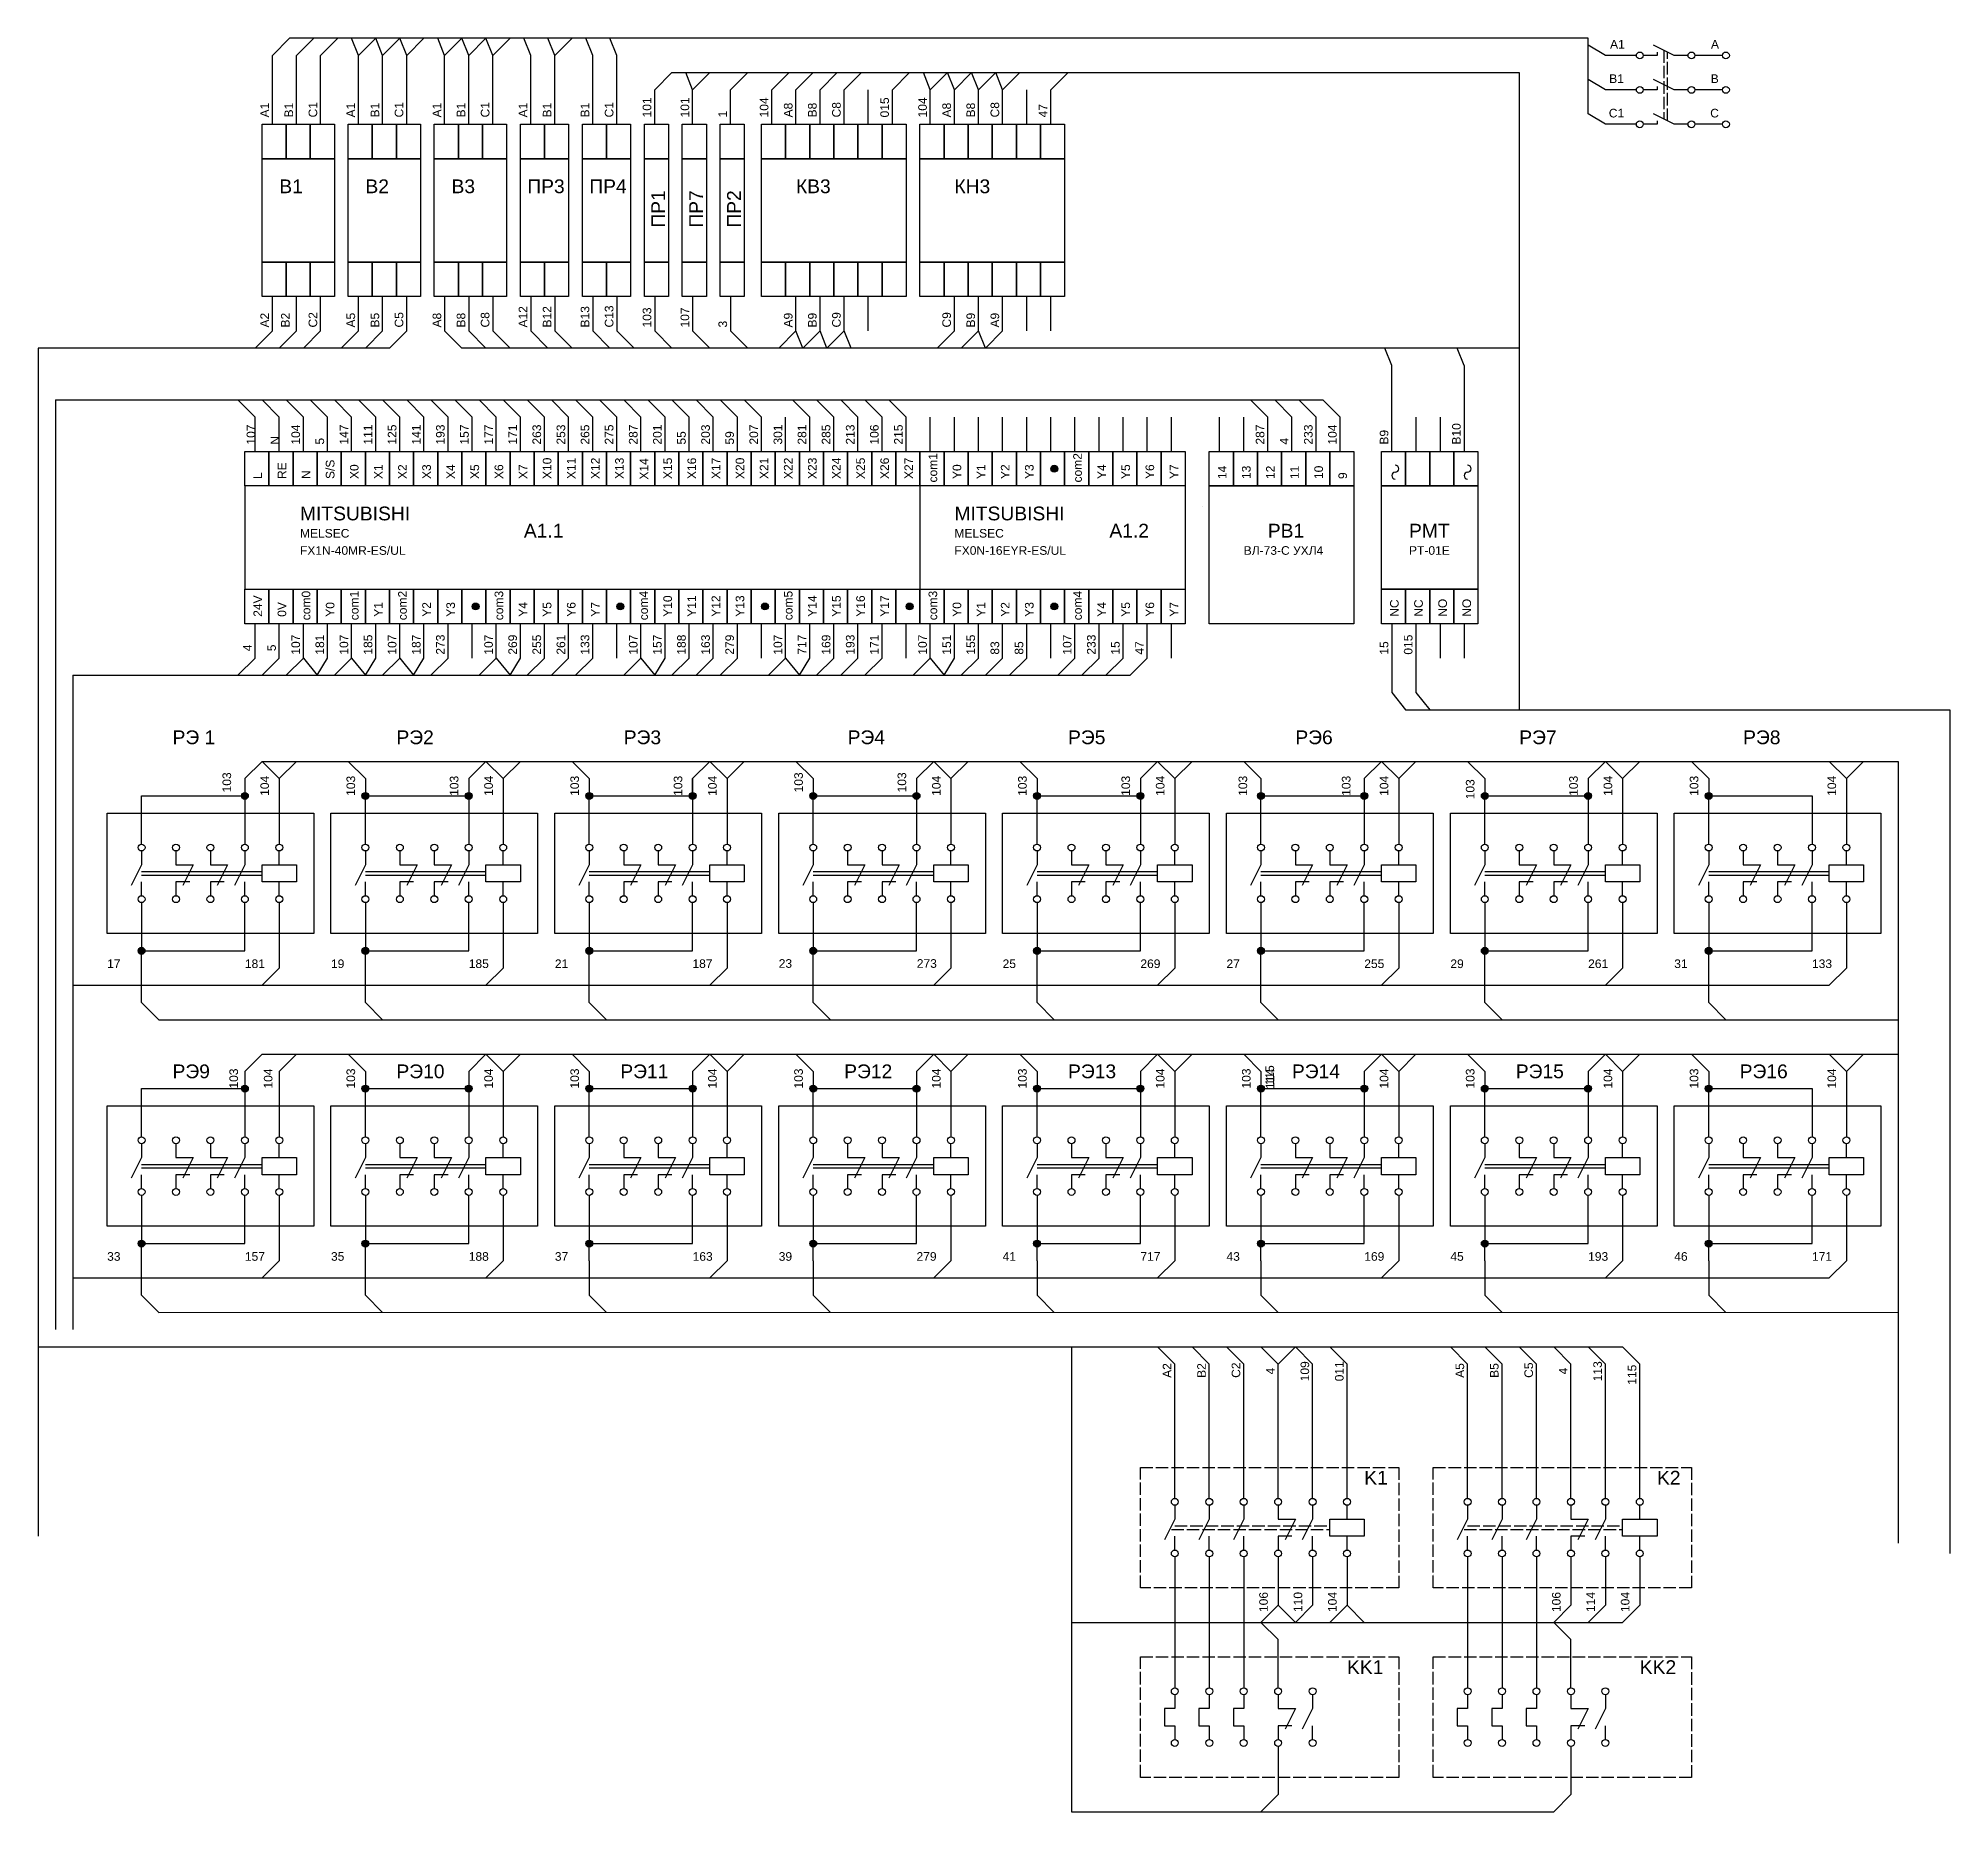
# Model space of a CAD drawing. Header units: millimetres. Extents: x 470 to 1970, y 240 to 1035.
# Drawn here: x 520 to 1075, y 520 to 1035 of the extents above; entities that cross this region are included whole.
import ezdxf

# ---------------------------------------------------------------- set-up
doc = ezdxf.new("R2010")
doc.units = ezdxf.units.MM
doc.linetypes.add('ACAD_ISO02W100', pattern=[15, 12, -3])
doc.layers.get('0').update_dxf_attribs({"lineweight": 25})
doc.layers.add('Аппаратура и жгуты', color=7, linetype='Continuous', lineweight=30)
doc.styles.get("Standard").update_dxf_attribs({"font": 'arial.ttf'})

msp = doc.modelspace()

# ---------------------------------------------------------------- texts
at = {"lineweight": 30}
for s, p in [('A1', (976.37, 1032)), ('A', (1005.67, 1032)), ('B1', (976.11, 1022)), ('B', (1005.6, 1022)), ('C1', (976, 1012)), ('C', (1005.44, 1012))]:
    msp.add_text(s, height=2.5, dxfattribs=at).set_placement(p)
for s, p in [('A1', (587, 1012)), ('B1', (594, 1012)), ('C1', (601, 1012)), ('A1', (612, 1012)), ('B1', (619, 1012)), ('C1', (626, 1012)), ('A1', (637, 1012)), ('B1', (644, 1012)), ('C1', (651, 1012)), ('A1', (662, 1012)), ('B1', (669, 1012)), ('B1', (680, 1012)), ('C1', (687, 1012)), ('101', (698, 1012)), ('101', (709, 1012)), ('104', (732, 1012)), ('A8', (739, 1012)), ('B8', (746, 1012)), ('C8', (753, 1012)), ('015', (767, 1012)), ('104', (778, 1012)), ('A8', (785, 1012)), ('B8', (792, 1012)), ('C8', (799, 1012)), ('47', (813, 1012)), ('A2', (587, 951)), ('B2', (593, 951)), ('C2', (601, 951)), ('A5', (612, 951)), ('B5', (619, 951)), ('C5', (626, 951)), ('A8', (637, 951)), ('B8', (644, 951)), ('C8', (651, 951)), ('A12', (662, 951)), ('B12', (669, 951)), ('B13', (680, 951)), ('C13', (687, 951)), ('103', (698, 951)), ('107', (709, 951)), ('A9', (739, 951)), ('B9', (746, 951)), ('C9', (753, 951)), ('C9', (785, 951)), ('B9', (792, 951)), ('A9', (799, 951)), ('3', (720, 951)), ('107', (583, 917)), ('104', (596, 917)), ('147', (610, 917)), ('111', (617, 917)), ('125', (624, 917)), ('141', (631, 917)), ('193', (638, 917)), ('157', (645, 917)), ('177', (652, 917)), ('171', (659, 917)), ('263', (666, 917)), ('253', (673, 917)), ('265', (680, 917)), ('275', (687, 917)), ('287', (694, 917)), ('201', (701, 917)), ('203', (715, 917)), ('207', (729, 917)), ('301', (736, 917)), ('281', (743, 917)), ('285', (750, 917)), ('213', (757, 917)), ('106', (764, 917)), ('215', (771, 917)), ('287', (876, 917)), ('233', (890, 917)), ('104', (897, 917)), ('B10', (933, 917)), ('N', (590, 917)), ('5', (603, 917)), ('55', (708, 917)), ('59', (722, 917)), ('4', (883, 917)), ('B9', (912, 917)), ('107', (596, 856)), ('181', (603, 856)), ('107', (610, 856)), ('185', (617, 856)), ('107', (624, 856)), ('187', (631, 856)), ('273', (638, 856)), ('107', (652, 856)), ('269', (659, 856)), ('255', (666, 856)), ('261', (673, 856)), ('133', (680, 856)), ('107', (694, 856)), ('157', (701, 856)), ('188', (708, 856)), ('163', (715, 856)), ('279', (722, 856)), ('107', (736, 856)), ('717', (743, 856)), ('169', (750, 856)), ('193', (757, 856)), ('171', (764, 856)), ('107', (778, 856)), ('151', (785, 856)), ('155', (792, 856)), ('107', (820, 856)), ('233', (827, 856)), ('015', (919, 856)), ('4', (582, 857)), ('5', (589, 857)), ('83', (799, 856)), ('85', (806, 856)), ('15', (834, 856)), ('47', (841, 856)), ('15', (912, 856)), ('115', (878.82, 730.95)), ('114', (878.9, 729.9)), ('A2', (849, 646)), ('B2', (859, 646)), ('C2', (869, 646)), ('109', (889, 645)), ('011', (899, 645)), ('A5', (934, 646)), ('B5', (944, 646)), ('C5', (954, 646)), ('113', (974, 645)), ('115', (984, 644)), ('4', (879, 647)), ('4', (964, 647)), ('106', (877, 578)), ('110', (887, 578)), ('106', (962, 578)), ('114', (972, 578))]:
    msp.add_text(s, height=2.5, rotation=90).set_placement(p)
at = {"lineweight": 25}
for s, p in [('РЭ 1', (559, 830)), ('РЭ2', (624, 830)), ('РЭ3', (690, 830)), ('РЭ4', (755, 830)), ('РЭ5', (819, 830)), ('РЭ6', (885, 830)), ('РЭ7', (950, 830)), ('РЭ9', (559, 733)), ('РЭ10', (624, 733)), ('РЭ11', (689, 733)), ('РЭ12', (754, 733)), ('РЭ13', (819, 733)), ('РЭ14', (884, 733)), ('РЭ15', (949, 733)), ('РЭ16', (1014, 733))]:
    msp.add_text(s, height=4, dxfattribs=at).set_placement(p)
for s, p in [('103', (576, 816)), ('103', (742, 816)), ('103', (772, 816)), ('104', (587, 815)), ('103', (612, 815)), ('103', (642, 815)), ('104', (652, 815)), ('103', (677, 815)), ('103', (707, 815)), ('104', (717, 815)), ('104', (782, 815)), ('103', (807, 815)), ('103', (837, 815)), ('104', (847, 815)), ('103', (871, 815)), ('103', (901, 815)), ('104', (912, 815)), ('103', (937, 814)), ('103', (967, 815)), ('104', (977, 815)), ('103', (1002, 815)), ('104', (1042, 815)), ('103', (578, 730)), ('104', (588, 730)), ('103', (612, 730)), ('104', (652, 730)), ('103', (677, 730)), ('104', (717, 730)), ('103', (742, 730)), ('104', (782, 730)), ('103', (807, 730)), ('104', (847, 730)), ('103', (872, 730)), ('104', (912, 730)), ('103', (937, 730)), ('104', (977, 730)), ('103', (1002, 730)), ('104', (1042, 730)), ('104', (897, 578)), ('104', (982, 578))]:
    msp.add_text(s, height=2.5, rotation=90, dxfattribs=at).set_placement(p)
for s, p in [('17', (540, 765)), ('181', (580, 765)), ('19', (605, 765)), ('185', (645, 765)), ('21', (670, 765)), ('187', (709.94, 765.03)), ('23', (734.99, 765.07)), ('273', (775.08, 765.07)), ('25', (800, 765)), ('269', (840, 765)), ('27', (865, 765)), ('255', (905, 765)), ('29', (930, 765)), ('261', (970, 765)), ('31', (995, 765)), ('133', (1035, 765)), ('33', (540, 680)), ('157', (580, 680)), ('35', (605, 680)), ('188', (645, 680)), ('37', (670, 680)), ('163', (710, 680)), ('39', (735, 680)), ('279', (775, 680)), ('41', (800, 680)), ('717', (840, 680)), ('43', (865, 680)), ('169', (905, 680)), ('45', (930, 680)), ('193', (970, 680)), ('46', (995, 680)), ('171', (1035, 680))]:
    msp.add_text(s, height=2.5).set_placement(p)
at = {"layer": 'Аппаратура и жгуты'}
for s, height, p in [('1', 2.5, (720, 1012)), ('ПР1', 4, (702, 980)), ('ПР7', 4, (713, 980)), ('ПР2', 4, (724, 980)), ('14', 2.5, (865, 907)), ('13', 2.5, (872, 907)), ('12', 2.5, (879, 907)), ('11', 2.5, (886, 907)), ('10', 2.5, (893, 907)), ('9', 2.5, (900, 907)), ('NC', 2.5, (915, 867)), ('NC', 2.5, (922, 867)), ('NO', 2.5, (929, 867)), ('NO', 2.5, (936, 867))]:
    msp.add_text(s, height=height, rotation=90, dxfattribs=at).set_placement(p)
for s, height, p in [('B1', 4, (590, 990)), ('B2', 4, (615, 990)), ('B3', 4, (640, 990)), ('ПР3', 4, (662, 990)), ('ПР4', 4, (680, 990)), ('КВ3', 4, (740, 990)), ('КН3', 4, (786, 990)), ('PB1', 4, (877, 890)), ('РМТ', 4, (918, 890)), ('ВЛ-73-С УХЛ4', 2.5, (870, 885)), ('РТ-01Е', 2.5, (918, 885)), ('K1', 4, (905, 615)), ('K2', 4, (990, 615)), ('KK1', 4, (900, 560)), ('KK2', 4, (985, 560))]:
    msp.add_text(s, height=height, dxfattribs=at).set_placement(p)
at = {"layer": 'Аппаратура и жгуты', "lineweight": 30}
for s, p in [('RE', (592, 907)), ('S/S', (606, 907)), ('X0', (613, 907)), ('X1', (620, 907)), ('X2', (627, 907)), ('X3', (634, 907)), ('X4', (641, 907)), ('X5', (648, 907)), ('X6', (655, 907)), ('X7', (662, 907)), ('X10', (669, 907)), ('X11', (676, 907)), ('X12', (683, 907)), ('X13', (690, 907)), ('X14', (697.1, 906.83)), ('X15', (704, 907)), ('X16', (711, 907)), ('X17', (718, 907)), ('X20', (725, 907)), ('X21', (732, 907)), ('X22', (739, 907)), ('X23', (746, 907)), ('X24', (753, 907)), ('X25', (760, 907)), ('X26', (767, 907)), ('X27', (774, 907)), ('com1', (781, 906)), ('Y0', (788, 907)), ('Y1', (795, 907)), ('Y2', (802, 907)), ('Y3', (809, 907)), ('com2', (823, 906)), ('Y4', (830, 907)), ('Y5', (837, 907)), ('Y6', (844, 907)), ('Y7', (851, 907)), ('L', (585, 907)), ('N', (599, 907)), ('24V', (585, 867)), ('com0', (599, 866)), ('com1', (613, 866)), ('com2', (627, 866)), ('com3', (655, 866)), ('com4', (697, 866)), ('Y10', (704, 867)), ('Y11', (711, 867)), ('Y12', (718, 867)), ('Y13', (725, 867)), ('com5', (739, 866)), ('Y14', (746, 867)), ('Y15', (753, 867)), ('Y16', (760, 867)), ('Y17', (767, 867)), ('com3', (781, 866)), ('com4', (823, 866)), ('0V', (592, 867)), ('Y0', (606, 867)), ('Y1', (620, 867)), ('Y2', (634, 867)), ('Y3', (641, 867)), ('Y4', (662, 867)), ('Y5', (669, 867)), ('Y6', (676, 867)), ('Y7', (683, 867)), ('Y0', (788, 867)), ('Y1', (795, 867)), ('Y2', (802, 867)), ('Y3', (809, 867)), ('Y4', (830, 867)), ('Y5', (837, 867)), ('Y6', (844, 867)), ('Y7', (851, 867))]:
    msp.add_text(s, height=2.5, rotation=90, dxfattribs=at).set_placement(p)
for s, height, p in [('MITSUBISHI', 4, (596, 895)), ('A1.1', 4, (661, 890)), ('MITSUBISHI', 4, (786, 895)), ('A1.2', 4, (831, 890)), ('MELSEC', 2.5, (596, 890)), ('MELSEC', 2.5, (786, 890)), ('FX1N-40MR-ES/UL', 2.5, (596, 885)), ('FX0N-16EYR-ES/UL', 2.5, (786, 885))]:
    msp.add_text(s, height=height, dxfattribs=at).set_placement(p)
at = {"layer": 'Аппаратура и жгуты', "lineweight": 25}
msp.add_text('РЭ8', height=4, dxfattribs=at).set_placement((1015, 830))

# ---------------------------------------------------------------- hatches: boundary and pattern name
at = {"lineweight": 25}
h = msp.add_hatch(color=256, dxfattribs=at)
h.dxf.hatch_style = 1
edge = h.paths.add_edge_path()
edge.add_arc((580, 815), 1, 0, 360)
h = msp.add_hatch(color=256, dxfattribs=at)
h.dxf.hatch_style = 1
edge = h.paths.add_edge_path()
edge.add_arc((615, 815), 1, 0, 360)
h = msp.add_hatch(color=256, dxfattribs=at)
h.dxf.hatch_style = 1
edge = h.paths.add_edge_path()
edge.add_arc((645, 815), 1, 0, 360)
h = msp.add_hatch(color=256, dxfattribs=at)
h.dxf.hatch_style = 1
edge = h.paths.add_edge_path()
edge.add_arc((680, 815), 1, 0, 360)
h = msp.add_hatch(color=256, dxfattribs=at)
h.dxf.hatch_style = 1
edge = h.paths.add_edge_path()
edge.add_arc((710, 815), 1, 0, 360)
h = msp.add_hatch(color=256, dxfattribs=at)
h.dxf.hatch_style = 1
edge = h.paths.add_edge_path()
edge.add_arc((745, 815), 1, 0, 360)
h = msp.add_hatch(color=256, dxfattribs=at)
h.dxf.hatch_style = 1
edge = h.paths.add_edge_path()
edge.add_arc((775, 815), 1, 0, 360)
h = msp.add_hatch(color=256, dxfattribs=at)
h.dxf.hatch_style = 1
edge = h.paths.add_edge_path()
edge.add_arc((810, 815), 1, 0, 360)
h = msp.add_hatch(color=256, dxfattribs=at)
h.dxf.hatch_style = 1
edge = h.paths.add_edge_path()
edge.add_arc((840, 815), 1, 0, 360)
h = msp.add_hatch(color=256, dxfattribs=at)
h.dxf.hatch_style = 1
edge = h.paths.add_edge_path()
edge.add_arc((875, 815), 1, 0, 360)
h = msp.add_hatch(color=256, dxfattribs=at)
h.dxf.hatch_style = 1
edge = h.paths.add_edge_path()
edge.add_arc((905, 815), 1, 0, 360)
h = msp.add_hatch(color=256, dxfattribs=at)
h.dxf.hatch_style = 1
edge = h.paths.add_edge_path()
edge.add_arc((940, 815), 1, 0, 360)
h = msp.add_hatch(color=256, dxfattribs=at)
h.dxf.hatch_style = 1
edge = h.paths.add_edge_path()
edge.add_arc((970, 815), 1, 0, 360)
h = msp.add_hatch(color=256, dxfattribs=at)
h.dxf.hatch_style = 1
edge = h.paths.add_edge_path()
edge.add_arc((1005, 815), 1, 0, 360)
h = msp.add_hatch(color=256)
h.dxf.hatch_style = 1
edge = h.paths.add_edge_path()
edge.add_arc((550, 770), 1, 0, 360)
h = msp.add_hatch(color=256)
h.dxf.hatch_style = 1
edge = h.paths.add_edge_path()
edge.add_arc((615, 770), 1, 0, 360)
h = msp.add_hatch(color=256)
h.dxf.hatch_style = 1
edge = h.paths.add_edge_path()
edge.add_arc((680, 770), 1, 0, 360)
h = msp.add_hatch(color=256)
h.dxf.hatch_style = 1
edge = h.paths.add_edge_path()
edge.add_arc((745, 770), 1, 0, 360)
h = msp.add_hatch(color=256)
h.dxf.hatch_style = 1
edge = h.paths.add_edge_path()
edge.add_arc((810, 770), 1, 0, 360)
h = msp.add_hatch(color=256)
h.dxf.hatch_style = 1
edge = h.paths.add_edge_path()
edge.add_arc((875, 770), 1, 0, 360)
h = msp.add_hatch(color=256)
h.dxf.hatch_style = 1
edge = h.paths.add_edge_path()
edge.add_arc((940, 770), 1, 0, 360)
h = msp.add_hatch(color=256)
h.dxf.hatch_style = 1
edge = h.paths.add_edge_path()
edge.add_arc((1005, 770), 1, 0, 360)
h = msp.add_hatch(color=256, dxfattribs=at)
h.dxf.hatch_style = 1
edge = h.paths.add_edge_path()
edge.add_arc((580, 730), 1, 0, 360)
h = msp.add_hatch(color=256, dxfattribs=at)
h.dxf.hatch_style = 1
edge = h.paths.add_edge_path()
edge.add_arc((615, 730), 1, 0, 360)
h = msp.add_hatch(color=256, dxfattribs=at)
h.dxf.hatch_style = 1
edge = h.paths.add_edge_path()
edge.add_arc((645, 730), 1, 0, 360)
h = msp.add_hatch(color=256, dxfattribs=at)
h.dxf.hatch_style = 1
edge = h.paths.add_edge_path()
edge.add_arc((680, 730), 1, 0, 360)
h = msp.add_hatch(color=256, dxfattribs=at)
h.dxf.hatch_style = 1
edge = h.paths.add_edge_path()
edge.add_arc((710, 730), 1, 0, 360)
h = msp.add_hatch(color=256, dxfattribs=at)
h.dxf.hatch_style = 1
edge = h.paths.add_edge_path()
edge.add_arc((745, 730), 1, 0, 360)
h = msp.add_hatch(color=256, dxfattribs=at)
h.dxf.hatch_style = 1
edge = h.paths.add_edge_path()
edge.add_arc((775, 730), 1, 0, 360)
h = msp.add_hatch(color=256, dxfattribs=at)
h.dxf.hatch_style = 1
edge = h.paths.add_edge_path()
edge.add_arc((810, 730), 1, 0, 360)
h = msp.add_hatch(color=256, dxfattribs=at)
h.dxf.hatch_style = 1
edge = h.paths.add_edge_path()
edge.add_arc((840, 730), 1, 0, 360)
h = msp.add_hatch(color=256, dxfattribs=at)
h.dxf.hatch_style = 1
edge = h.paths.add_edge_path()
edge.add_arc((875, 730), 1, 0, 360)
h = msp.add_hatch(color=256, dxfattribs=at)
h.dxf.hatch_style = 1
edge = h.paths.add_edge_path()
edge.add_arc((905, 730), 1, 0, 360)
h = msp.add_hatch(color=256, dxfattribs=at)
h.dxf.hatch_style = 1
edge = h.paths.add_edge_path()
edge.add_arc((940, 730), 1, 0, 360)
h = msp.add_hatch(color=256, dxfattribs=at)
h.dxf.hatch_style = 1
edge = h.paths.add_edge_path()
edge.add_arc((970, 730), 1, 0, 360)
h = msp.add_hatch(color=256, dxfattribs=at)
h.dxf.hatch_style = 1
edge = h.paths.add_edge_path()
edge.add_arc((1005, 730), 1, 0, 360)
at = {"lineweight": 30}
h = msp.add_hatch(color=256, dxfattribs=at)
h.dxf.hatch_style = 1
edge = h.paths.add_edge_path()
edge.add_arc((550, 685), 1, 0, 360)
h = msp.add_hatch(color=256, dxfattribs=at)
h.dxf.hatch_style = 1
edge = h.paths.add_edge_path()
edge.add_arc((615, 685), 1, 0, 360)
h = msp.add_hatch(color=256, dxfattribs=at)
h.dxf.hatch_style = 1
edge = h.paths.add_edge_path()
edge.add_arc((680, 685), 1, 0, 360)
h = msp.add_hatch(color=256, dxfattribs=at)
h.dxf.hatch_style = 1
edge = h.paths.add_edge_path()
edge.add_arc((745, 685), 1, 0, 360)
h = msp.add_hatch(color=256, dxfattribs=at)
h.dxf.hatch_style = 1
edge = h.paths.add_edge_path()
edge.add_arc((810, 685), 1, 0, 360)
h = msp.add_hatch(color=256, dxfattribs=at)
h.dxf.hatch_style = 1
edge = h.paths.add_edge_path()
edge.add_arc((875, 685), 1, 0, 360)
h = msp.add_hatch(color=256, dxfattribs=at)
h.dxf.hatch_style = 1
edge = h.paths.add_edge_path()
edge.add_arc((940, 685), 1, 0, 360)
h = msp.add_hatch(color=256, dxfattribs=at)
h.dxf.hatch_style = 1
edge = h.paths.add_edge_path()
edge.add_arc((1005, 685), 1, 0, 360)
at = {"layer": 'Аппаратура и жгуты', "lineweight": 30}
h = msp.add_hatch(color=256, dxfattribs=at)
h.dxf.hatch_style = 1
edge = h.paths.add_edge_path()
edge.add_arc((815, 910), 1, 0, 360)
h = msp.add_hatch(color=256, dxfattribs=at)
h.dxf.hatch_style = 1
edge = h.paths.add_edge_path()
edge.add_arc((647, 870), 1, 0, 360)
h = msp.add_hatch(color=256, dxfattribs=at)
h.dxf.hatch_style = 1
edge = h.paths.add_edge_path()
edge.add_arc((689, 870), 1, 0, 360)
h = msp.add_hatch(color=256, dxfattribs=at)
h.dxf.hatch_style = 1
edge = h.paths.add_edge_path()
edge.add_arc((731, 870), 1, 0, 360)
h = msp.add_hatch(color=256, dxfattribs=at)
h.dxf.hatch_style = 1
edge = h.paths.add_edge_path()
edge.add_arc((773, 870), 1, 0, 360)
h = msp.add_hatch(color=256, dxfattribs=at)
h.dxf.hatch_style = 1
edge = h.paths.add_edge_path()
edge.add_arc((815, 870), 1, 0, 360)

# ---------------------------------------------------------------- linework, layer by layer
for p, q in [((588, 1030), (593, 1035)), ((595, 1030), (600, 1035)), ((602, 1030), (607, 1035)), ((613, 1030), (611, 1035)), ((613, 1030), (618, 1035)), ((620, 1030), (618, 1035)), ((620, 1030), (625, 1035)), ((627, 1030), (625, 1035)), ((627, 1030), (632, 1035)), ((638, 1030), (636, 1035)), ((638, 1030), (643, 1035)), ((645, 1030), (643, 1035)), ((645, 1030), (650, 1035)), ((652, 1030), (650, 1035)), ((652, 1030), (657, 1035)), ((663, 1030), (661, 1035)), ((670, 1030), (668, 1035)), ((670, 1030), (675, 1035)), ((681, 1030), (679, 1035)), ((688, 1030), (686, 1035)), ((975, 1030), (970, 1033)), ((588, 1010), (588, 1030)), ((595, 1010), (595, 1030)), ((602, 1010), (602, 1030)), ((613, 1010), (613, 1030)), ((620, 1010), (620, 1030)), ((627, 1010), (627, 1030)), ((638, 1010), (638, 1030)), ((645, 1010), (645, 1030)), ((652, 1010), (652, 1030)), ((663, 1010), (663, 1030)), ((670, 1010), (670, 1030)), ((681, 1010), (681, 1030)), ((688, 1010), (688, 1030)), ((984, 1030), (975, 1030)), ((1009, 1030), (1001, 1030)), ((699, 1020), (704, 1025)), ((710, 1020), (708, 1025)), ((710, 1020), (715, 1025)), ((721, 1020), (726, 1025)), ((733, 1020), (738, 1025)), ((740, 1020), (745, 1025)), ((747, 1020), (752, 1025)), ((754, 1020), (759, 1025)), ((768, 1020), (773, 1025)), ((779, 1020), (777, 1025)), ((779, 1020), (784, 1025)), ((786, 1020), (784, 1025)), ((786, 1020), (791, 1025)), ((793, 1020), (791, 1025)), ((793, 1020), (798, 1025)), ((800, 1020), (798, 1025)), ((800, 1020), (805, 1025)), ((814, 1020), (819, 1025)), ((975, 1020), (970, 1023)), ((699, 1010), (699, 1020)), ((710, 1010), (710, 1020)), ((721, 1010), (721, 1020)), ((733, 1010), (733, 1020)), ((740, 1010), (740, 1020)), ((747, 1010), (747, 1020)), ((754, 1010), (754, 1020)), ((761, 1010), (761, 1020)), ((768, 1010), (768, 1020)), ((779, 1010), (779, 1020)), ((786, 1010), (786, 1020)), ((793, 1010), (793, 1020)), ((800, 1010), (800, 1020)), ((807, 1010), (807, 1020)), ((814, 1010), (814, 1020)), ((984, 1020), (975, 1020)), ((1009, 1020), (1001, 1020)), ((975, 1010), (970, 1013)), ((984, 1010), (975, 1010)), ((1009, 1010), (1001, 1010)), ((588, 950), (588, 960)), ((595, 950), (595, 960)), ((602, 950), (602, 960)), ((613, 950), (613, 960)), ((620, 950), (620, 960)), ((627, 950), (627, 960)), ((638, 960), (638, 950)), ((645, 960), (645, 950)), ((652, 960), (652, 950)), ((663, 960), (663, 950)), ((670, 960), (670, 950)), ((681, 960), (681, 950)), ((688, 960), (688, 950)), ((699, 960), (699, 950)), ((710, 960), (710, 950)), ((721, 960), (721, 950)), ((740, 950), (740, 960)), ((747, 950), (747, 960)), ((754, 950), (754, 960)), ((761, 950), (761, 960)), ((786, 950), (786, 960)), ((793, 950), (793, 960)), ((800, 950), (800, 960)), ((807, 950), (807, 960)), ((814, 950), (814, 960)), ((588, 950), (583, 945)), ((595, 950), (590, 945)), ((602, 950), (597, 945)), ((613, 950), (608, 945)), ((620, 950), (615, 945)), ((627, 950), (622, 945)), ((638, 950), (643, 945)), ((645, 950), (650, 945)), ((652, 950), (657, 945)), ((663, 950), (668, 945)), ((670, 950), (675, 945)), ((681, 950), (686, 945)), ((688, 950), (693, 945)), ((699, 950), (704, 945)), ((710, 950), (715, 945)), ((721, 950), (726, 945)), ((740, 950), (735, 945)), ((742, 945), (740, 950)), ((747, 950), (742, 945)), ((749, 945), (747, 950)), ((754, 950), (749, 945)), ((756, 945), (754, 950)), ((786, 950), (781, 945)), ((793, 950), (788, 945)), ((795, 945), (793, 950)), ((800, 950), (795, 945)), ((913, 940), (911, 945)), ((934, 940), (932, 945)), ((913, 915), (913, 940)), ((934, 940), (934, 915)), ((877, 925), (872, 930)), ((884, 925), (879, 930)), ((891, 925), (886, 930)), ((898, 925), (893, 930)), ((863, 915), (863, 925)), ((870, 915), (870, 925)), ((877, 915), (877, 925)), ((884, 915), (884, 925)), ((891, 915), (891, 925)), ((898, 915), (898, 925)), ((920, 925), (920, 915)), ((927, 925), (927, 915)), ((913, 865), (913, 845)), ((920, 865), (920, 845)), ((927, 865), (927, 855)), ((934, 865), (934, 855)), ((550, 784), (550, 770)), ((580, 770), (580, 784)), ((590, 784), (590, 765)), ((615, 784), (615, 770)), ((645, 770), (645, 784)), ((655, 784), (655, 765)), ((680, 784), (680, 770)), ((710, 770), (710, 784)), ((720, 784), (720, 765)), ((745, 784), (745, 770)), ((775, 770), (775, 784)), ((785, 784), (785, 765)), ((810, 784), (810, 770)), ((840, 770), (840, 784)), ((850, 784), (850, 765)), ((875, 784), (875, 770)), ((905, 770), (905, 784)), ((915, 784), (915, 765)), ((940, 784), (940, 770)), ((970, 770), (970, 784)), ((980, 784), (980, 765)), ((1005, 784), (1005, 770)), ((1035, 770), (1035, 784)), ((1045, 784), (1045, 765)), ((550, 770), (580, 770)), ((550, 755), (550, 770)), ((615, 770), (645, 770)), ((615, 765), (615, 770)), ((680, 770), (710, 770)), ((680, 765), (680, 770)), ((745, 770), (775, 770)), ((745, 765), (745, 770)), ((810, 770), (840, 770)), ((810, 765), (810, 770)), ((875, 770), (905, 770)), ((875, 765), (875, 770)), ((940, 770), (970, 770)), ((940, 765), (940, 770)), ((1005, 770), (1035, 770)), ((1005, 765), (1005, 770)), ((615, 755), (615, 765)), ((680, 755), (680, 765)), ((745, 755), (745, 765)), ((810, 755), (810, 765)), ((875, 755), (875, 765)), ((940, 755), (940, 765)), ((1005, 755), (1005, 765)), ((550, 755), (555, 750)), ((615, 755), (620, 750)), ((680, 755), (685, 750)), ((745, 755), (750, 750)), ((810, 755), (815, 750)), ((875, 755), (880, 750)), ((940, 755), (945, 750)), ((1005, 755), (1010, 750)), ((590, 735), (595, 740)), ((655, 735), (660, 740)), ((720, 735), (725, 740)), ((785, 735), (790, 740)), ((850, 735), (855, 740)), ((915, 735), (920, 740)), ((550, 699), (550, 685)), ((580, 685), (580, 699)), ((590, 699), (590, 680)), ((615, 699), (615, 685)), ((645, 685), (645, 699)), ((655, 699), (655, 680)), ((680, 699), (680, 685)), ((710, 685), (710, 699)), ((720, 699), (720, 680)), ((745, 699), (745, 685)), ((775, 685), (775, 699)), ((785, 699), (785, 680)), ((810, 699), (810, 685)), ((840, 685), (840, 699)), ((850, 699), (850, 680)), ((875, 699), (875, 685)), ((905, 685), (905, 699)), ((915, 699), (915, 680)), ((940, 699), (940, 685)), ((970, 685), (970, 699)), ((980, 699), (980, 680)), ((1005, 699), (1005, 685)), ((1035, 685), (1035, 699)), ((1045, 699), (1045, 680)), ((550, 685), (580, 685)), ((550, 670), (550, 685)), ((615, 685), (645, 685)), ((615, 670), (615, 685)), ((680, 685), (710, 685)), ((680, 680), (680, 685)), ((745, 685), (775, 685)), ((745, 680), (745, 685)), ((810, 685), (840, 685)), ((810, 680), (810, 685)), ((875, 685), (905, 685)), ((875, 680), (875, 685)), ((940, 685), (970, 685)), ((940, 680), (940, 685)), ((1005, 685), (1035, 685)), ((1005, 680), (1005, 685)), ((590, 680), (585, 675)), ((655, 680), (650, 675)), ((680, 680), (680, 670)), ((720, 680), (715, 675)), ((745, 680), (745, 670)), ((785, 680), (780, 675)), ((810, 680), (810, 670)), ((850, 680), (845, 675)), ((875, 680), (875, 670)), ((915, 680), (910, 675)), ((940, 680), (940, 670)), ((980, 680), (975, 675)), ((1005, 680), (1005, 670)), ((1045, 680), (1040, 675)), ((550, 670), (555, 665)), ((615, 670), (620, 665)), ((680, 670), (685, 665)), ((745, 670), (750, 665)), ((810, 670), (815, 665)), ((875, 670), (880, 665)), ((940, 670), (945, 665)), ((1005, 670), (1010, 665)), ((850, 650), (845, 655)), ((860, 650), (855, 655)), ((870, 650), (865, 655)), ((880, 650), (875, 655)), ((880, 650), (885, 655)), ((890, 650), (885, 655)), ((900, 650), (895, 655)), ((935, 650), (930, 655)), ((945, 650), (940, 655)), ((955, 650), (950, 655)), ((965, 650), (960, 655)), ((975, 650), (970, 655)), ((985, 650), (980, 655)), ((850, 611), (850, 650)), ((860, 611), (860, 650)), ((870, 611), (870, 650)), ((880, 611), (880, 650)), ((890, 611), (890, 650)), ((900, 611), (900, 650)), ((935, 611), (935, 650)), ((945, 611), (945, 650)), ((955, 611), (955, 650)), ((965, 611), (965, 650)), ((975, 611), (975, 650)), ((985, 611), (985, 650)), ((850, 594), (850, 556)), ((860, 594), (860, 556)), ((870, 594), (870, 556)), ((880, 594), (880, 580)), ((890, 594), (890, 580)), ((900, 594), (900, 580)), ((935, 594), (935, 556)), ((945, 594), (945, 556)), ((955, 594), (955, 556)), ((965, 594), (965, 580)), ((975, 594), (975, 580)), ((985, 594), (985, 580)), ((880, 580), (875, 575)), ((880, 580), (885, 575)), ((890, 580), (885, 575)), ((900, 580), (895, 575)), ((900, 580), (905, 575)), ((965, 580), (960, 575)), ((975, 580), (970, 575)), ((985, 580), (980, 575)), ((880, 570), (875, 575)), ((965, 570), (960, 575)), ((880, 556), (880, 570)), ((965, 556), (965, 570)), ((880, 539), (880, 525)), ((965, 539), (965, 525)), ((880, 525), (875, 520)), ((965, 525), (960, 520))]:
    msp.add_line(p, q)
at = {"lineweight": 25}
for p, q in [((583, 925), (578, 930)), ((590, 925), (585, 930)), ((597, 925), (592, 930)), ((604, 925), (599, 930)), ((611, 925), (606, 930)), ((618, 925), (613, 930)), ((625, 925), (620, 930)), ((632, 925), (627, 930)), ((639, 925), (634, 930)), ((646, 925), (641, 930)), ((653, 925), (648, 930)), ((660, 925), (655, 930)), ((667, 925), (662, 930)), ((674, 925), (669, 930)), ((681, 925), (676, 930)), ((688, 925), (683, 930)), ((695, 925), (690, 930)), ((702, 925), (697, 930)), ((709, 925), (704, 930)), ((716, 925), (711, 930)), ((723, 925), (718, 930)), ((730, 925), (725, 930)), ((744, 925), (739, 930)), ((751, 925), (746, 930)), ((758, 925), (753, 930)), ((765, 925), (760, 930)), ((772, 925), (767, 930)), ((583, 915), (583, 925)), ((590, 915), (590, 925)), ((597, 915), (597, 925)), ((604, 915), (604, 925)), ((611, 915), (611, 925)), ((618, 915), (618, 925)), ((625, 915), (625, 925)), ((632, 915), (632, 925)), ((639, 915), (639, 925)), ((646, 915), (646, 925)), ((653, 915), (653, 925)), ((660, 915), (660, 925)), ((667, 915), (667, 925)), ((674, 915), (674, 925)), ((681, 915), (681, 925)), ((688, 915), (688, 925)), ((695, 915), (695, 925)), ((702, 915), (702, 925)), ((709, 915), (709, 925)), ((716, 915), (716, 925)), ((723, 915), (723, 925)), ((730, 915), (730, 925)), ((737, 915), (737, 925)), ((744, 915), (744, 925)), ((751, 915), (751, 925)), ((758, 915), (758, 925)), ((765, 915), (765, 925)), ((772, 915), (772, 925)), ((779, 915), (779, 925)), ((786, 915), (786, 925)), ((793, 915), (793, 925)), ((800, 915), (800, 925)), ((807, 915), (807, 925)), ((814, 915), (814, 925)), ((821, 915), (821, 925)), ((828, 915), (828, 925)), ((835, 915), (835, 925)), ((842, 915), (842, 925)), ((849, 915), (849, 925)), ((583, 855), (583, 865)), ((590, 855), (590, 865)), ((597, 855), (597, 865)), ((604, 855), (604, 865)), ((611, 855), (611, 865)), ((618, 855), (618, 865)), ((625, 855), (625, 865)), ((632, 855), (632, 865)), ((639, 855), (639, 865)), ((646, 855), (646, 865)), ((653, 855), (653, 865)), ((660, 855), (660, 865)), ((667, 855), (667, 865)), ((674, 855), (674, 865)), ((681, 855), (681, 865)), ((688, 855), (688, 865)), ((695, 855), (695, 865)), ((702, 855), (702, 865)), ((709, 855), (709, 865)), ((716, 855), (716, 865)), ((723, 855), (723, 865)), ((730, 855), (730, 865)), ((737, 855), (737, 865)), ((744, 855), (744, 865)), ((751, 855), (751, 865)), ((758, 855), (758, 865)), ((765, 855), (765, 865)), ((772, 855), (772, 865)), ((779, 855), (779, 865)), ((786, 855), (786, 865)), ((793, 855), (793, 865)), ((800, 855), (800, 865)), ((807, 855), (807, 865)), ((814, 855), (814, 865)), ((821, 855), (821, 865)), ((828, 855), (828, 865)), ((835, 855), (835, 865)), ((842, 855), (842, 865)), ((849, 855), (849, 865)), ((583, 855), (578, 850)), ((590, 855), (585, 850)), ((597, 855), (592, 850)), ((597, 855), (601, 850)), ((601, 850), (604, 855)), ((611, 855), (606, 850)), ((611, 855), (615, 850)), ((615, 850), (618, 855)), ((625, 855), (620, 850)), ((625, 855), (629, 850)), ((629, 850), (632, 855)), ((639, 855), (634, 850)), ((653, 855), (648, 850)), ((653, 855), (657, 850)), ((657, 850), (660, 855)), ((667, 855), (662, 850)), ((674, 855), (669, 850)), ((681, 855), (676, 850)), ((695, 855), (690, 850)), ((695, 855), (699, 850)), ((699, 850), (702, 855)), ((709, 855), (704, 850)), ((716, 855), (711, 850)), ((723, 855), (718, 850)), ((737, 855), (732, 850)), ((737, 855), (741, 850)), ((741, 850), (744, 855)), ((751, 855), (746, 850)), ((758, 855), (753, 850)), ((765, 855), (760, 850)), ((779, 855), (774, 850)), ((779, 855), (783, 850)), ((783, 850), (786, 855)), ((793, 855), (788, 850)), ((800, 855), (795, 850)), ((807, 855), (802, 850)), ((821, 855), (816, 850)), ((828, 855), (823, 850)), ((835, 855), (830, 850)), ((842, 855), (837, 850)), ((913, 845), (917, 840)), ((920, 845), (924, 840)), ((580, 820), (585, 825)), ((585, 825), (590, 820)), ((590, 820), (595, 825)), ((610, 825), (615, 820)), ((645, 820), (650, 825)), ((650, 825), (655, 820)), ((655, 820), (660, 825)), ((675, 825), (680, 820)), ((710, 820), (715, 825)), ((715, 825), (720, 820)), ((720, 820), (725, 825)), ((740, 825), (745, 820)), ((775, 820), (780, 825)), ((780, 825), (785, 820)), ((785, 820), (790, 825)), ((805, 825), (810, 820)), ((840, 820), (845, 825)), ((845, 825), (850, 820)), ((850, 820), (855, 825)), ((870, 825), (875, 820)), ((905, 820), (910, 825)), ((910, 825), (915, 820)), ((915, 820), (920, 825)), ((935, 825), (940, 820)), ((970, 820), (975, 825)), ((975, 825), (980, 820)), ((980, 820), (985, 825)), ((1000, 825), (1005, 820)), ((1040, 825), (1045, 820)), ((1045, 820), (1050, 825)), ((580, 820), (580, 815)), ((590, 820), (590, 801)), ((615, 820), (615, 815)), ((645, 820), (645, 815)), ((655, 820), (655, 801)), ((680, 820), (680, 815)), ((710, 815), (710, 820)), ((710, 820), (710, 815)), ((720, 820), (720, 801)), ((745, 820), (745, 815)), ((775, 820), (775, 815)), ((785, 820), (785, 801)), ((810, 820), (810, 815)), ((840, 820), (840, 815)), ((850, 820), (850, 801)), ((875, 820), (875, 815)), ((905, 820), (905, 815)), ((915, 820), (915, 801)), ((940, 820), (940, 815)), ((970, 820), (970, 815)), ((980, 820), (980, 801)), ((1005, 820), (1005, 815)), ((1045, 820), (1045, 801)), ((550, 801), (550, 815)), ((550, 815), (580, 815)), ((580, 815), (580, 801)), ((615, 801), (615, 815)), ((615, 815), (645, 815)), ((645, 815), (645, 801)), ((680, 801), (680, 815)), ((680, 815), (710, 815)), ((710, 815), (710, 801)), ((745, 801), (745, 815)), ((745, 815), (775, 815)), ((775, 815), (775, 801)), ((810, 801), (810, 815)), ((810, 815), (840, 815)), ((840, 815), (840, 801)), ((875, 801), (875, 815)), ((875, 815), (905, 815)), ((905, 815), (905, 801)), ((940, 801), (940, 815)), ((940, 815), (970, 815)), ((970, 815), (970, 801)), ((1005, 801), (1005, 815)), ((1005, 815), (1035, 815)), ((1035, 815), (1035, 801)), ((585, 760), (590, 765)), ((650, 760), (655, 765)), ((715, 760), (720, 765)), ((780, 760), (785, 765)), ((845, 760), (850, 765)), ((910, 760), (915, 765)), ((975, 760), (980, 765)), ((1040, 760), (1045, 765)), ((580, 735), (585, 740)), ((610, 740), (615, 735)), ((645, 735), (650, 740)), ((650, 740), (655, 735)), ((675, 740), (680, 735)), ((710, 735), (715, 740)), ((715, 740), (720, 735)), ((740, 740), (745, 735)), ((775, 735), (780, 740)), ((780, 740), (785, 735)), ((805, 740), (810, 735)), ((840, 735), (845, 740)), ((845, 740), (850, 735)), ((870, 740), (875, 735)), ((905, 735), (910, 740)), ((910, 740), (915, 735)), ((935, 740), (940, 735)), ((970, 735), (975, 740)), ((975, 740), (980, 735)), ((980, 735), (985, 740)), ((1000, 740), (1005, 735)), ((1040, 740), (1045, 735)), ((1045, 735), (1050, 740)), ((580, 735), (580, 730)), ((590, 735), (590, 716)), ((615, 735), (615, 730)), ((645, 735), (645, 730)), ((655, 735), (655, 716)), ((680, 735), (680, 730)), ((710, 735), (710, 730)), ((720, 735), (720, 716)), ((745, 735), (745, 730)), ((775, 735), (775, 730)), ((785, 735), (785, 716)), ((810, 735), (810, 730)), ((840, 735), (840, 730)), ((850, 735), (850, 716)), ((875, 735), (875, 730)), ((905, 735), (905, 730)), ((915, 735), (915, 716)), ((940, 735), (940, 730)), ((970, 735), (970, 730)), ((980, 735), (980, 716)), ((1005, 735), (1005, 730)), ((1045, 735), (1045, 716)), ((550, 716), (550, 730)), ((550, 730), (580, 730)), ((580, 730), (580, 716)), ((615, 716), (615, 730)), ((615, 730), (645, 730)), ((645, 730), (645, 716)), ((680, 716), (680, 730)), ((680, 730), (710, 730)), ((710, 730), (710, 716)), ((745, 716), (745, 730)), ((745, 730), (775, 730)), ((775, 730), (775, 716)), ((810, 716), (810, 730)), ((810, 730), (840, 730)), ((840, 730), (840, 716)), ((875, 716), (875, 730)), ((875, 730), (905, 730)), ((905, 730), (905, 716)), ((940, 716), (940, 730)), ((940, 730), (970, 730)), ((970, 730), (970, 716)), ((1005, 716), (1005, 730)), ((1005, 730), (1035, 730)), ((1035, 730), (1035, 716))]:
    msp.add_line(p, q, dxfattribs=at)
for centre in [(580, 815), (615, 815), (645, 815), (680, 815), (710, 815), (745, 815), (775, 815), (810, 815), (840, 815), (875, 815), (905, 815), (940, 815), (970, 815), (1005, 815), (580, 730), (615, 730), (645, 730), (680, 730), (710, 730), (745, 730), (775, 730), (810, 730), (840, 730), (875, 730), (905, 730), (940, 730), (970, 730), (1005, 730)]:
    msp.add_circle(centre, 1, dxfattribs=at)
for centre in [(550, 770), (615, 770), (680, 770), (745, 770), (810, 770), (875, 770), (940, 770), (1005, 770)]:
    msp.add_circle(centre, 1)
at = {"lineweight": 30}
for centre in [(550, 685), (615, 685), (680, 685), (745, 685), (810, 685), (875, 685), (940, 685), (1005, 685)]:
    msp.add_circle(centre, 1, dxfattribs=at)
at = {"layer": 'Аппаратура и жгуты', "lineweight": 30}
for p, q in [((970, 1035), (593, 1035)), ((970, 1013), (970, 1035)), ((995, 1030), (989, 1033)), ((990, 1030), (986, 1030)), ((990, 1031), (990, 1031)), ((990, 1031), (990, 1030)), ((999, 1030), (995, 1030)), ((704, 1025), (950, 1025)), ((950, 1025), (950, 840)), ((995, 1020), (989, 1023)), ((990, 1020), (986, 1020)), ((990, 1021), (990, 1021)), ((990, 1021), (990, 1020)), ((999, 1020), (995, 1020)), ((995, 1010), (989, 1013)), ((990, 1011), (990, 1011)), ((990, 1011), (990, 1010)), ((990, 1010), (986, 1010)), ((999, 1010), (995, 1010)), ((520, 945), (520, 600)), ((622, 945), (520, 945)), ((950, 945), (643, 945)), ((525, 930), (893, 930)), ((525, 930), (525, 660)), ((580, 905), (580, 875)), ((776, 905), (776, 875)), ((853, 905), (853, 875)), ((530, 850), (837, 850)), ((530, 850), (530, 660)), ((917, 840), (1075, 840)), ((585, 825), (1060, 824.94)), ((1060, 824.94), (1060, 598)), ((555, 750), (1060, 749.94)), ((585, 740), (1060, 740)), ((530, 675), (1040, 675)), ((555, 665), (1060, 665.03)), ((520, 655), (980, 655)), ((820, 655), (820, 520)), ((850, 605), (847, 599)), ((850, 609), (850, 605)), ((860, 605), (857, 599)), ((860, 609), (860, 605)), ((870, 605), (867, 599)), ((870, 609), (870, 605)), ((880, 609), (880, 605)), ((880, 605), (885, 605)), ((885, 605), (882, 599)), ((890, 605), (887, 599)), ((890, 609), (890, 605)), ((900, 605), (900, 609)), ((935, 605), (932, 599)), ((935, 609), (935, 605)), ((945, 605), (942, 599)), ((945, 609), (945, 605)), ((955, 605), (952, 599)), ((955, 609), (955, 605)), ((965, 609), (965, 605)), ((965, 605), (970, 605)), ((970, 605), (967, 599)), ((975, 605), (972, 599)), ((975, 609), (975, 605)), ((985, 605), (985, 609)), ((850, 596), (850, 600)), ((860, 596), (860, 600)), ((870, 596), (870, 600)), ((884, 600), (880, 600)), ((880, 600), (880, 596)), ((890, 596), (890, 600)), ((900, 596), (900, 600)), ((935, 596), (935, 600)), ((945, 596), (945, 600)), ((955, 596), (955, 600)), ((969, 600), (965, 600)), ((965, 600), (965, 596)), ((975, 596), (975, 600)), ((985, 596), (985, 600)), ((820, 575), (980, 575)), ((850, 550), (847, 550)), ((847, 550), (847, 545)), ((850, 554), (850, 550)), ((860, 550), (857, 550)), ((857, 550), (857, 545)), ((860, 554), (860, 550)), ((870, 550), (867, 550)), ((867, 550), (867, 545)), ((870, 554), (870, 550)), ((880, 554), (880, 550)), ((880, 550), (885, 550)), ((885, 550), (882, 544)), ((890, 550), (887, 544)), ((890, 554), (890, 550)), ((935, 550), (932, 550)), ((932, 550), (932, 545)), ((935, 554), (935, 550)), ((945, 550), (942, 550)), ((942, 550), (942, 545)), ((945, 554), (945, 550)), ((955, 550), (952, 550)), ((952, 550), (952, 545)), ((955, 554), (955, 550)), ((965, 554), (965, 550)), ((965, 550), (970, 550)), ((970, 550), (967, 544)), ((975, 550), (972, 544)), ((975, 554), (975, 550)), ((847, 545), (850, 545)), ((850, 545), (850, 541)), ((857, 545), (860, 545)), ((860, 545), (860, 541)), ((867, 545), (870, 545)), ((870, 545), (870, 541)), ((884, 545), (880, 545)), ((880, 545), (880, 541)), ((890, 541), (890, 545)), ((932, 545), (935, 545)), ((935, 545), (935, 541)), ((942, 545), (945, 545)), ((945, 545), (945, 541)), ((952, 545), (955, 545)), ((955, 545), (955, 541)), ((969, 545), (965, 545)), ((965, 545), (965, 541)), ((975, 541), (975, 545)), ((820, 520), (960, 520))]:
    msp.add_line(p, q, dxfattribs=at)
at = {"layer": 'Аппаратура и жгуты'}
for p, q in [((1075, 840), (1075, 595)), ((550, 795), (547, 789)), ((550, 799), (550, 795)), ((560, 799), (560, 795)), ((560, 795), (565, 795)), ((565, 795), (562, 789)), ((570, 799), (570, 795)), ((570, 795), (575, 795)), ((575, 795), (572, 789)), ((580, 795), (577, 789)), ((580, 799), (580, 795)), ((590, 795), (590, 799)), ((615, 795), (612, 789)), ((615, 799), (615, 795)), ((625, 799), (625, 795)), ((625, 795), (630, 795)), ((630, 795), (627, 789)), ((635, 799), (635, 795)), ((635, 795), (640, 795)), ((640, 795), (637, 789)), ((645, 795), (642, 789)), ((645, 799), (645, 795)), ((655, 795), (655, 799)), ((680, 795), (677, 789)), ((680, 799), (680, 795)), ((690, 799), (690, 795)), ((690, 795), (695, 795)), ((695, 795), (692, 789)), ((700, 799), (700, 795)), ((700, 795), (705, 795)), ((705, 795), (702, 789)), ((710, 795), (707, 789)), ((710, 799), (710, 795)), ((720, 795), (720, 799)), ((745, 795), (742, 789)), ((745, 799), (745, 795)), ((755, 799), (755, 795)), ((755, 795), (760, 795)), ((760, 795), (757, 789)), ((765, 799), (765, 795)), ((765, 795), (770, 795)), ((770, 795), (767, 789)), ((775, 795), (772, 789)), ((775, 799), (775, 795)), ((785, 795), (785, 799)), ((810, 795), (807, 789)), ((810, 799), (810, 795)), ((820, 799), (820, 795)), ((820, 795), (825, 795)), ((825, 795), (822, 789)), ((830, 799), (830, 795)), ((830, 795), (835, 795)), ((835, 795), (832, 789)), ((840, 795), (837, 789)), ((840, 799), (840, 795)), ((850, 795), (850, 799)), ((875, 795), (872, 789)), ((875, 799), (875, 795)), ((885, 799), (885, 795)), ((885, 795), (890, 795)), ((890, 795), (887, 789)), ((895, 799), (895, 795)), ((895, 795), (900, 795)), ((900, 795), (897, 789)), ((905, 795), (902, 789)), ((905, 799), (905, 795)), ((915, 795), (915, 799)), ((940, 795), (937, 789)), ((940, 799), (940, 795)), ((950, 799), (950, 795)), ((950, 795), (955, 795)), ((955, 795), (952, 789)), ((960, 799), (960, 795)), ((960, 795), (965, 795)), ((965, 795), (962, 789)), ((970, 795), (967, 789)), ((970, 799), (970, 795)), ((980, 795), (980, 799)), ((1005, 795), (1002, 789)), ((1005, 799), (1005, 795)), ((1015, 799), (1015, 795)), ((1015, 795), (1020, 795)), ((1020, 795), (1017, 789)), ((1025, 799), (1025, 795)), ((1025, 795), (1030, 795)), ((1030, 795), (1027, 789)), ((1035, 795), (1032, 789)), ((1035, 799), (1035, 795)), ((1045, 795), (1045, 799)), ((550, 786), (550, 790)), ((564, 790), (560, 790)), ((560, 790), (560, 786)), ((574, 790), (570, 790)), ((570, 790), (570, 786)), ((580, 786), (580, 790)), ((590, 786), (590, 790)), ((615, 786), (615, 790)), ((629, 790), (625, 790)), ((625, 790), (625, 786)), ((639, 790), (635, 790)), ((635, 790), (635, 786)), ((645, 786), (645, 790)), ((655, 786), (655, 790)), ((680, 786), (680, 790)), ((694, 790), (690, 790)), ((690, 790), (690, 786)), ((704, 790), (700, 790)), ((700, 790), (700, 786)), ((710, 786), (710, 790)), ((720, 786), (720, 790)), ((745, 786), (745, 790)), ((759, 790), (755, 790)), ((755, 790), (755, 786)), ((769, 790), (765, 790)), ((765, 790), (765, 786)), ((775, 786), (775, 790)), ((785, 786), (785, 790)), ((810, 786), (810, 790)), ((824, 790), (820, 790)), ((820, 790), (820, 786)), ((834, 790), (830, 790)), ((830, 790), (830, 786)), ((840, 786), (840, 790)), ((850, 786), (850, 790)), ((875, 786), (875, 790)), ((889, 790), (885, 790)), ((885, 790), (885, 786)), ((899, 790), (895, 790)), ((895, 790), (895, 786)), ((905, 786), (905, 790)), ((915, 786), (915, 790)), ((940, 786), (940, 790)), ((954, 790), (950, 790)), ((950, 790), (950, 786)), ((964, 790), (960, 790)), ((960, 790), (960, 786)), ((970, 786), (970, 790)), ((980, 786), (980, 790)), ((1005, 786), (1005, 790)), ((1019, 790), (1015, 790)), ((1015, 790), (1015, 786)), ((1029, 790), (1025, 790)), ((1025, 790), (1025, 786)), ((1035, 786), (1035, 790)), ((1045, 786), (1045, 790)), ((530, 760), (1040, 760)), ((550, 714), (550, 710)), ((560, 714), (560, 710)), ((570, 714), (570, 710)), ((580, 714), (580, 710)), ((590, 710), (590, 714)), ((615, 714), (615, 710)), ((625, 714), (625, 710)), ((635, 714), (635, 710)), ((645, 714), (645, 710)), ((655, 710), (655, 714)), ((680, 714), (680, 710)), ((690, 714), (690, 710)), ((700, 714), (700, 710)), ((710, 714), (710, 710)), ((720, 710), (720, 714)), ((745, 714), (745, 710)), ((755, 714), (755, 710)), ((765, 714), (765, 710)), ((775, 714), (775, 710)), ((785, 710), (785, 714)), ((810, 714), (810, 710)), ((820, 714), (820, 710)), ((830, 714), (830, 710)), ((840, 714), (840, 710)), ((850, 710), (850, 714)), ((875, 714), (875, 710)), ((885, 714), (885, 710)), ((895, 714), (895, 710)), ((905, 714), (905, 710)), ((915, 710), (915, 714)), ((940, 714), (940, 710)), ((950, 714), (950, 710)), ((960, 714), (960, 710)), ((970, 714), (970, 710)), ((980, 710), (980, 714)), ((1005, 714), (1005, 710)), ((1015, 714), (1015, 710)), ((1025, 714), (1025, 710)), ((1035, 714), (1035, 710)), ((1045, 710), (1045, 714)), ((550, 710), (547, 704)), ((550, 701), (550, 705)), ((560, 710), (565, 710)), ((564, 705), (560, 705)), ((560, 705), (560, 701)), ((565, 710), (562, 704)), ((570, 710), (575, 710)), ((574, 705), (570, 705)), ((570, 705), (570, 701)), ((575, 710), (572, 704)), ((580, 710), (577, 704)), ((580, 701), (580, 705)), ((590, 701), (590, 705)), ((615, 710), (612, 704)), ((615, 701), (615, 705)), ((625, 710), (630, 710)), ((629, 705), (625, 705)), ((625, 705), (625, 701)), ((630, 710), (627, 704)), ((635, 710), (640, 710)), ((639, 705), (635, 705)), ((635, 705), (635, 701)), ((640, 710), (637, 704)), ((645, 710), (642, 704)), ((645, 701), (645, 705)), ((655, 701), (655, 705)), ((680, 710), (677, 704)), ((680, 701), (680, 705)), ((690, 710), (695, 710)), ((694, 705), (690, 705)), ((690, 705), (690, 701)), ((695, 710), (692, 704)), ((700, 710), (705, 710)), ((704, 705), (700, 705)), ((700, 705), (700, 701)), ((705, 710), (702, 704)), ((710, 710), (707, 704)), ((710, 701), (710, 705)), ((720, 701), (720, 705)), ((745, 710), (742, 704)), ((745, 701), (745, 705)), ((755, 710), (760, 710)), ((759, 705), (755, 705)), ((755, 705), (755, 701)), ((760, 710), (757, 704)), ((765, 710), (770, 710)), ((769, 705), (765, 705)), ((765, 705), (765, 701)), ((770, 710), (767, 704)), ((775, 710), (772, 704)), ((775, 701), (775, 705)), ((785, 701), (785, 705)), ((810, 710), (807, 704)), ((810, 701), (810, 705)), ((820, 710), (825, 710)), ((824, 705), (820, 705)), ((820, 705), (820, 701)), ((825, 710), (822, 704)), ((830, 710), (835, 710)), ((834, 705), (830, 705)), ((830, 705), (830, 701)), ((835, 710), (832, 704)), ((840, 710), (837, 704)), ((840, 701), (840, 705)), ((850, 701), (850, 705)), ((875, 710), (872, 704)), ((875, 701), (875, 705)), ((885, 710), (890, 710)), ((889, 705), (885, 705)), ((885, 705), (885, 701)), ((890, 710), (887, 704)), ((895, 710), (900, 710)), ((899, 705), (895, 705)), ((895, 705), (895, 701)), ((900, 710), (897, 704)), ((905, 710), (902, 704)), ((905, 701), (905, 705)), ((915, 701), (915, 705)), ((940, 710), (937, 704)), ((940, 701), (940, 705)), ((950, 710), (955, 710)), ((954, 705), (950, 705)), ((950, 705), (950, 701)), ((955, 710), (952, 704)), ((960, 710), (965, 710)), ((964, 705), (960, 705)), ((960, 705), (960, 701)), ((965, 710), (962, 704)), ((970, 710), (967, 704)), ((970, 701), (970, 705)), ((980, 701), (980, 705)), ((1005, 710), (1002, 704)), ((1005, 701), (1005, 705)), ((1015, 710), (1020, 710)), ((1019, 705), (1015, 705)), ((1015, 705), (1015, 701)), ((1020, 710), (1017, 704)), ((1025, 710), (1030, 710)), ((1029, 705), (1025, 705)), ((1025, 705), (1025, 701)), ((1030, 710), (1027, 704)), ((1035, 710), (1032, 704)), ((1035, 701), (1035, 705)), ((1045, 701), (1045, 705))]:
    msp.add_line(p, q, dxfattribs=at)
at = {"layer": 'Аппаратура и жгуты', "ltscale": 0.3}
for p, q in [((550, 793), (585, 793)), ((550, 792), (585, 792)), ((615, 793), (650, 793)), ((615, 792), (650, 792)), ((680, 793), (715, 793)), ((680, 792), (715, 792)), ((745, 793), (780, 793)), ((745, 792), (780, 792)), ((810, 793), (845, 793)), ((810, 792), (845, 792)), ((875, 793), (910, 793)), ((875, 792), (910, 792)), ((940, 793), (975, 793)), ((940, 792), (975, 792)), ((1005, 793), (1040, 793)), ((1005, 792), (1040, 792)), ((550, 708), (585, 708)), ((550, 707), (585, 707)), ((615, 708), (650, 708)), ((615, 707), (650, 707)), ((680, 708), (715, 708)), ((680, 707), (715, 707)), ((745, 708), (780, 708)), ((745, 707), (780, 707)), ((810, 708), (845, 708)), ((810, 707), (845, 707)), ((875, 708), (910, 708)), ((875, 707), (910, 707)), ((940, 708), (975, 708)), ((940, 707), (975, 707)), ((1005, 708), (1040, 708)), ((1005, 707), (1040, 707))]:
    msp.add_line(p, q, dxfattribs=at)
at = {"layer": 'Аппаратура и жгуты', "linetype": 'ACAD_ISO02W100', "lineweight": 30, "ltscale": 0.3}
for p, q in [((849, 602), (895, 602)), ((850, 603), (895, 603)), ((934, 602), (980, 602)), ((935, 603), (980, 603))]:
    msp.add_line(p, q, dxfattribs=at)
for points in [[(992, 1031.5), (992, 1011.5)], [(993, 1011), (993, 1031)]]:
    msp.add_lwpolyline(points, dxfattribs=at)
at = {"layer": 'Аппаратура и жгуты', "lineweight": 30}
for points in [[(585, 1010), (592, 1010), (592, 1000), (585, 1000)], [(592, 1010), (599, 1010), (599, 1000), (592, 1000)], [(599, 1010), (606, 1010), (606, 1000), (599, 1000)], [(610, 1010), (617, 1010), (617, 1000), (610, 1000)], [(617, 1010), (624, 1010), (624, 1000), (617, 1000)], [(624, 1010), (631, 1010), (631, 1000), (624, 1000)], [(635, 1010), (642, 1010), (642, 1000), (635, 1000)], [(642, 1010), (649, 1010), (649, 1000), (642, 1000)], [(649, 1010), (656, 1010), (656, 1000), (649, 1000)], [(660, 1010), (667, 1010), (667, 1000), (660, 1000)], [(667, 1010), (674, 1010), (674, 1000), (667, 1000)], [(678, 1010), (685, 1010), (685, 1000), (678, 1000)], [(685, 1010), (692, 1010), (692, 1000), (685, 1000)], [(696, 1010), (703, 1010), (703, 1000), (696, 1000)], [(707, 1010), (714, 1010), (714, 1000), (707, 1000)], [(718, 1010), (725, 1010), (725, 1000), (718, 1000)], [(730, 1010), (737, 1010), (737, 1000), (730, 1000)], [(737, 1010), (744, 1010), (744, 1000), (737, 1000)], [(744, 1010), (751, 1010), (751, 1000), (744, 1000)], [(751, 1010), (758, 1010), (758, 1000), (751, 1000)], [(758, 1010), (765, 1010), (765, 1000), (758, 1000)], [(765, 1010), (772, 1010), (772, 1000), (765, 1000)], [(776, 1010), (783, 1010), (783, 1000), (776, 1000)], [(783, 1010), (790, 1010), (790, 1000), (783, 1000)], [(790, 1010), (797, 1010), (797, 1000), (790, 1000)], [(797, 1010), (804, 1010), (804, 1000), (797, 1000)], [(804, 1010), (811, 1010), (811, 1000), (804, 1000)], [(811, 1010), (818, 1010), (818, 1000), (811, 1000)], [(585, 1000), (606, 1000), (606, 970), (585, 970)], [(610, 1000), (631, 1000), (631, 970), (610, 970)], [(635, 1000), (656, 1000), (656, 970), (635, 970)], [(660, 1000), (674, 1000), (674, 970), (660, 970)], [(678, 1000), (692, 1000), (692, 970), (678, 970)], [(696, 1000), (703, 1000), (703, 970), (696, 970)], [(707, 1000), (714, 1000), (714, 970), (707, 970)], [(718, 1000), (725, 1000), (725, 970), (718, 970)], [(730, 1000), (772, 1000), (772, 970), (730, 970)], [(776, 1000), (818, 1000), (818, 970), (776, 970)], [(585, 970), (592, 970), (592, 960), (585, 960)], [(592, 970), (599, 970), (599, 960), (592, 960)], [(599, 970), (606, 970), (606, 960), (599, 960)], [(610, 970), (617, 970), (617, 960), (610, 960)], [(617, 970), (624, 970), (624, 960), (617, 960)], [(624, 970), (631, 970), (631, 960), (624, 960)], [(635, 970), (642, 970), (642, 960), (635, 960)], [(642, 970), (649, 970), (649, 960), (642, 960)], [(649, 970), (656, 970), (656, 960), (649, 960)], [(660, 970), (667, 970), (667, 960), (660, 960)], [(667, 970), (674, 970), (674, 960), (667, 960)], [(678, 970), (685, 970), (685, 960), (678, 960)], [(685, 970), (692, 970), (692, 960), (685, 960)], [(696, 970), (703, 970), (703, 960), (696, 960)], [(707, 970), (714, 970), (714, 960), (707, 960)], [(718, 970), (725, 970), (725, 960), (718, 960)], [(730, 970), (737, 970), (737, 960), (730, 960)], [(737, 970), (744, 970), (744, 960), (737, 960)], [(744, 970), (751, 970), (751, 960), (744, 960)], [(751, 970), (758, 970), (758, 960), (751, 960)], [(758, 970), (765, 970), (765, 960), (758, 960)], [(765, 970), (772, 970), (772, 960), (765, 960)], [(776, 970), (783, 970), (783, 960), (776, 960)], [(783, 970), (790, 970), (790, 960), (783, 960)], [(790, 970), (797, 970), (797, 960), (790, 960)], [(797, 970), (804, 970), (804, 960), (797, 960)], [(804, 970), (811, 970), (811, 960), (804, 960)], [(811, 970), (818, 970), (818, 960), (811, 960)], [(580, 915), (587, 915), (587, 905), (580, 905)], [(587, 915), (594, 915), (594, 905), (587, 905)], [(594, 915), (601, 915), (601, 905), (594, 905)], [(601, 915), (608, 915), (608, 905), (601, 905)], [(608, 915), (615, 915), (615, 905), (608, 905)], [(615, 915), (622, 915), (622, 905), (615, 905)], [(622, 915), (629, 915), (629, 905), (622, 905)], [(629, 915), (636, 915), (636, 905), (629, 905)], [(636, 915), (643, 915), (643, 905), (636, 905)], [(643, 915), (650, 915), (650, 905), (643, 905)], [(650, 915), (657, 915), (657, 905), (650, 905)], [(657, 915), (664, 915), (664, 905), (657, 905)], [(664, 915), (671, 915), (671, 905), (664, 905)], [(671, 915), (678, 915), (678, 905), (671, 905)], [(678, 915), (685, 915), (685, 905), (678, 905)], [(685, 915), (692, 915), (692, 905), (685, 905)], [(692, 915), (699, 915), (699, 905), (692, 905)], [(699, 915), (706, 915), (706, 905), (699, 905)], [(706, 915), (713, 915), (713, 905), (706, 905)], [(713, 915), (720, 915), (720, 905), (713, 905)], [(720, 915), (727, 915), (727, 905), (720, 905)], [(727, 915), (734, 915), (734, 905), (727, 905)], [(734, 915), (741, 915), (741, 905), (734, 905)], [(741, 915), (748, 915), (748, 905), (741, 905)], [(748, 915), (755, 915), (755, 905), (748, 905)], [(755, 915), (762, 915), (762, 905), (755, 905)], [(762, 915), (769, 915), (769, 905), (762, 905)], [(769, 915), (776, 915), (776, 905), (769, 905)], [(776, 915), (783, 915), (783, 905), (776, 905)], [(783, 915), (790, 915), (790, 905), (783, 905)], [(790, 915), (797, 915), (797, 905), (790, 905)], [(797, 915), (804, 915), (804, 905), (797, 905)], [(804, 915), (811, 915), (811, 905), (804, 905)], [(811, 915), (818, 915), (818, 905), (811, 905)], [(818, 915), (825, 915), (825, 905), (818, 905)], [(825, 915), (832, 915), (832, 905), (825, 905)], [(832, 915), (839, 915), (839, 905), (832, 905)], [(839, 915), (846, 915), (846, 905), (839, 905)], [(846, 915), (853, 915), (853, 905), (846, 905)], [(860, 915), (867, 915), (867, 905), (860, 905)], [(867, 915), (874, 915), (874, 905), (867, 905)], [(874, 915), (881, 915), (881, 905), (874, 905)], [(881, 915), (888, 915), (888, 905), (881, 905)], [(888, 915), (895, 915), (895, 905), (888, 905)], [(895, 915), (902, 915), (902, 905), (895, 905)], [(910, 915), (917, 915), (917, 905), (910, 905)], [(917, 915), (924, 915), (924, 905), (917, 905)], [(924, 915), (931, 915), (931, 905), (924, 905)], [(931, 915), (938, 915), (938, 905), (931, 905)], [(860, 905), (902, 905), (902, 865), (860, 865)], [(910, 905), (938, 905), (938, 875), (910, 875)], [(858, 899), (858, 899), (858, 899), (858, 899)], [(580, 875), (587, 875), (587, 865), (580, 865)], [(587, 875), (594, 875), (594, 865), (587, 865)], [(594, 875), (601, 875), (601, 865), (594, 865)], [(601, 875), (608, 875), (608, 865), (601, 865)], [(608, 875), (615, 875), (615, 865), (608, 865)], [(615, 875), (622, 875), (622, 865), (615, 865)], [(622, 875), (629, 875), (629, 865), (622, 865)], [(629, 875), (636, 875), (636, 865), (629, 865)], [(636, 875), (643, 875), (643, 865), (636, 865)], [(643, 875), (650, 875), (650, 865), (643, 865)], [(650, 875), (657, 875), (657, 865), (650, 865)], [(657, 875), (664, 875), (664, 865), (657, 865)], [(664, 875), (671, 875), (671, 865), (664, 865)], [(671, 875), (678, 875), (678, 865), (671, 865)], [(678, 875), (685, 875), (685, 865), (678, 865)], [(685, 875), (692, 875), (692, 865), (685, 865)], [(692, 875), (699, 875), (699, 865), (692, 865)], [(699, 875), (706, 875), (706, 865), (699, 865)], [(706, 875), (713, 875), (713, 865), (706, 865)], [(713, 875), (720, 875), (720, 865), (713, 865)], [(720, 875), (727, 875), (727, 865), (720, 865)], [(727, 875), (734, 875), (734, 865), (727, 865)], [(734, 875), (741, 875), (741, 865), (734, 865)], [(741, 875), (748, 875), (748, 865), (741, 865)], [(748, 875), (755, 875), (755, 865), (748, 865)], [(755, 875), (762, 875), (762, 865), (755, 865)], [(762, 875), (769, 875), (769, 865), (762, 865)], [(769, 875), (776, 875), (776, 865), (769, 865)], [(776, 875), (783, 875), (783, 865), (776, 865)], [(783, 875), (790, 875), (790, 865), (783, 865)], [(790, 875), (797, 875), (797, 865), (790, 865)], [(797, 875), (804, 875), (804, 865), (797, 865)], [(804, 875), (811, 875), (811, 865), (804, 865)], [(811, 875), (818, 875), (818, 865), (811, 865)], [(818, 875), (825, 875), (825, 865), (818, 865)], [(825, 875), (832, 875), (832, 865), (825, 865)], [(832, 875), (839, 875), (839, 865), (832, 865)], [(839, 875), (846, 875), (846, 865), (839, 865)], [(846, 875), (853, 875), (853, 865), (846, 865)], [(910, 875), (917, 875), (917, 865), (910, 865)], [(917, 875), (924, 875), (924, 865), (917, 865)], [(924, 875), (931, 875), (931, 865), (924, 865)], [(931, 875), (938, 875), (938, 865), (931, 865)], [(895, 605), (905, 605), (905, 600), (895, 600)], [(980, 605), (990, 605), (990, 600), (980, 600)]]:
    msp.add_lwpolyline(points, close=True, dxfattribs=at)
at = {"layer": 'Аппаратура и жгуты'}
for points in [[(910, 891), (910, 891), (910, 891), (910, 891)], [(585, 795), (595, 795), (595, 790), (585, 790)], [(650, 795), (660, 795), (660, 790), (650, 790)], [(715, 795), (725, 795), (725, 790), (715, 790)], [(780, 795), (790, 795), (790, 790), (780, 790)], [(845, 795), (855, 795), (855, 790), (845, 790)], [(910, 795), (920, 795), (920, 790), (910, 790)], [(975, 795), (985, 795), (985, 790), (975, 790)], [(1040, 795), (1050, 795), (1050, 790), (1040, 790)], [(585, 710), (595, 710), (595, 705), (585, 705)], [(650, 710), (660, 710), (660, 705), (650, 705)], [(715, 710), (725, 710), (725, 705), (715, 705)], [(780, 710), (790, 710), (790, 705), (780, 705)], [(845, 710), (855, 710), (855, 705), (845, 705)], [(910, 710), (920, 710), (920, 705), (910, 705)], [(975, 710), (985, 710), (985, 705), (975, 705)], [(1040, 710), (1050, 710), (1050, 705), (1040, 705)], [(840, 589), (840, 589), (840, 589), (840, 589)], [(925, 589), (925, 589), (925, 589), (925, 589)]]:
    msp.add_lwpolyline(points, close=True, dxfattribs=at)
at = {"layer": 'Аппаратура и жгуты', "ltscale": 0.3}
for points in [[(540, 810), (600, 810), (600, 775), (540, 775)], [(605, 810), (665, 810), (665, 775), (605, 775)], [(670, 810), (730, 810), (730, 775), (670, 775)], [(735, 810), (795, 810), (795, 775), (735, 775)], [(800, 810), (860, 810), (860, 775), (800, 775)], [(865, 810), (925, 810), (925, 775), (865, 775)], [(930, 810), (990, 810), (990, 775), (930, 775)], [(995, 810), (1055, 810), (1055, 775), (995, 775)], [(540, 725), (600, 725), (600, 690), (540, 690)], [(605, 725), (665, 725), (665, 690), (605, 690)], [(670, 725), (730, 725), (730, 690), (670, 690)], [(735, 725), (795, 725), (795, 690), (735, 690)], [(800, 725), (860, 725), (860, 690), (800, 690)], [(865, 725), (925, 725), (925, 690), (865, 690)], [(930, 725), (990, 725), (990, 690), (930, 690)], [(995, 725), (1055, 725), (1055, 690), (995, 690)]]:
    msp.add_lwpolyline(points, close=True, dxfattribs=at)
at = {"layer": 'Аппаратура и жгуты', "linetype": 'ACAD_ISO02W100', "lineweight": 30, "ltscale": 0.3}
for points in [[(840, 620), (915, 620), (915, 585), (840, 585)], [(925, 620), (1000, 620), (1000, 585), (925, 585)], [(840, 565), (915, 565), (915, 530), (840, 530)], [(925, 565), (1000, 565), (1000, 530), (925, 530)]]:
    msp.add_lwpolyline(points, close=True, dxfattribs=at)
at = {"layer": 'Аппаратура и жгуты', "lineweight": 30}
for centre in [(985, 1030), (1000, 1030), (1010, 1030), (985, 1020), (1000, 1020), (1010, 1020), (985, 1010), (1000, 1010), (1010, 1010), (815, 910), (647, 870), (689, 870), (731, 870), (773, 870), (815, 870), (850, 610), (860, 610), (870, 610), (880, 610), (890, 610), (900, 610), (935, 610), (945, 610), (955, 610), (965, 610), (975, 610), (985, 610), (850, 595), (860, 595), (870, 595), (880, 595), (890, 595), (900, 595), (935, 595), (945, 595), (955, 595), (965, 595), (975, 595), (985, 595), (850, 555), (860, 555), (870, 555), (880, 555), (890, 555), (935, 555), (945, 555), (955, 555), (965, 555), (975, 555), (850, 540), (860, 540), (870, 540), (880, 540), (890, 540), (935, 540), (945, 540), (955, 540), (965, 540), (975, 540)]:
    msp.add_circle(centre, 1, dxfattribs=at)
at = {"layer": 'Аппаратура и жгуты'}
for centre in [(550, 800), (560, 800), (570, 800), (580, 800), (590, 800), (615, 800), (625, 800), (635, 800), (645, 800), (655, 800), (680, 800), (690, 800), (700, 800), (710, 800), (720, 800), (745, 800), (755, 800), (765, 800), (775, 800), (785, 800), (810, 800), (820, 800), (830, 800), (840, 800), (850, 800), (875, 800), (885, 800), (895, 800), (905, 800), (915, 800), (940, 800), (950, 800), (960, 800), (970, 800), (980, 800), (1005, 800), (1015, 800), (1025, 800), (1035, 800), (1045, 800), (550, 785), (560, 785), (570, 785), (580, 785), (590, 785), (615, 785), (625, 785), (635, 785), (645, 785), (655, 785), (680, 785), (690, 785), (700, 785), (710, 785), (720, 785), (745, 785), (755, 785), (765, 785), (775, 785), (785, 785), (810, 785), (820, 785), (830, 785), (840, 785), (850, 785), (875, 785), (885, 785), (895, 785), (905, 785), (915, 785), (940, 785), (950, 785), (960, 785), (970, 785), (980, 785), (1005, 785), (1015, 785), (1025, 785), (1035, 785), (1045, 785), (550, 715), (560, 715), (570, 715), (580, 715), (590, 715), (615, 715), (625, 715), (635, 715), (645, 715), (655, 715), (680, 715), (690, 715), (700, 715), (710, 715), (720, 715), (745, 715), (755, 715), (765, 715), (775, 715), (785, 715), (810, 715), (820, 715), (830, 715), (840, 715), (850, 715), (875, 715), (885, 715), (895, 715), (905, 715), (915, 715), (940, 715), (950, 715), (960, 715), (970, 715), (980, 715), (1005, 715), (1015, 715), (1025, 715), (1035, 715), (1045, 715), (550, 700), (560, 700), (570, 700), (580, 700), (590, 700), (615, 700), (625, 700), (635, 700), (645, 700), (655, 700), (680, 700), (690, 700), (700, 700), (710, 700), (720, 700), (745, 700), (755, 700), (765, 700), (775, 700), (785, 700), (810, 700), (820, 700), (830, 700), (840, 700), (850, 700), (875, 700), (885, 700), (895, 700), (905, 700), (915, 700), (940, 700), (950, 700), (960, 700), (970, 700), (980, 700), (1005, 700), (1015, 700), (1025, 700), (1035, 700), (1045, 700)]:
    msp.add_circle(centre, 1, dxfattribs=at)
at = {"layer": 'Аппаратура и жгуты', "lineweight": 30}
for centre, start, end in [((914, 910), 270, 90), ((935, 910), 270, 90), ((914, 908), 90, 270), ((935, 908), 90, 270)]:
    msp.add_arc(centre, 1, start, end, dxfattribs=at)

msp.set_redraw_order([(e.dxf.handle, doc.entitydb.next_handle()) for e in msp.query("TEXT MTEXT ATTDEF DIMENSION ARC_DIMENSION")])  # texts and dimensions are drawn at this point

doc.saveas('drawing.dxf')
